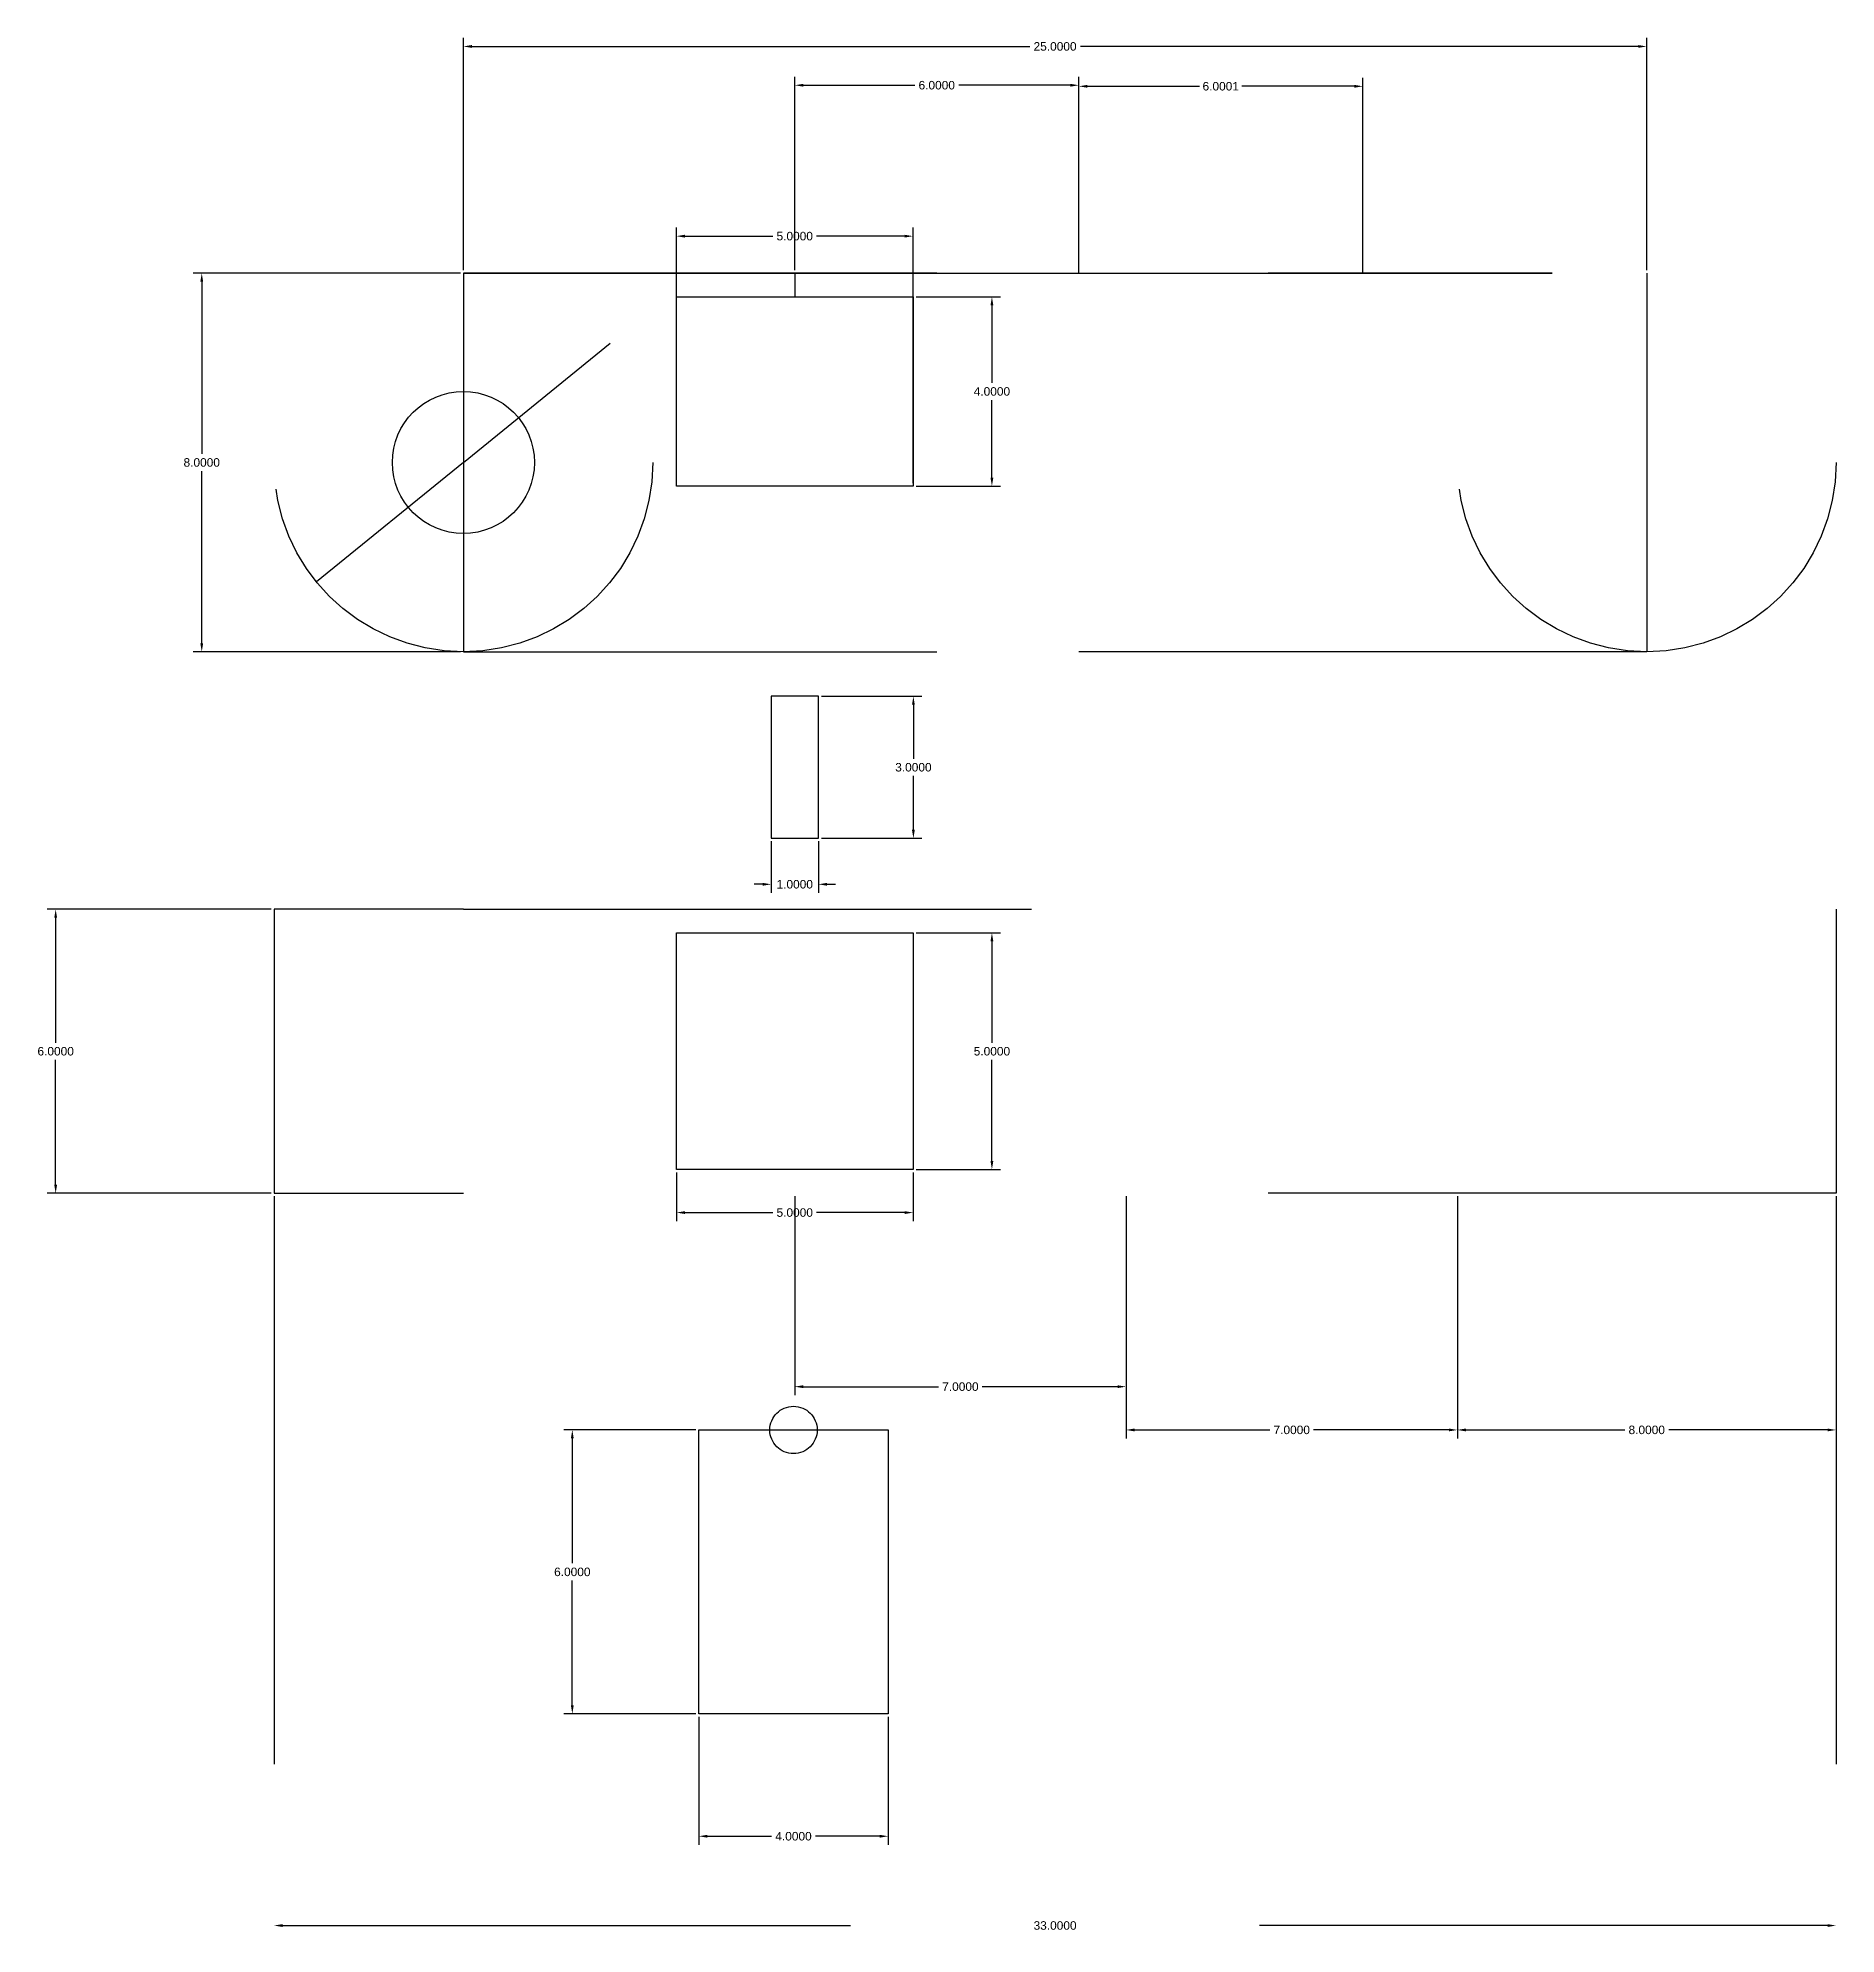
# Model space of a CAD drawing. Header units: centimetres. Extents: x -4 to 76.5, y -17.5 to 27.7.
# Drawn here: x -3.99 to 34, y -17.5 to 22.57 of the extents above; entities that cross this region are included whole.
import ezdxf

# ---------------------------------------------------------------- set-up
doc = ezdxf.new("R2010")
doc.units = ezdxf.units.CM
doc.header["$MEASUREMENT"] = 0
doc.linetypes.add('ACAD_ISO03W100', pattern=[30, 12, -18])
doc.layers.get('0').update_dxf_attribs({"linetype": 'ACAD_ISO03W100'})
doc.styles.get("Standard").update_dxf_attribs({"font": 'arial.ttf'})
doc.dimstyles.get("Standard").update_dxf_attribs({"dimtxt": 0.18, "dimasz": 0.18, "dimexe": 0.18, "dimexo": 0.0625, "dimgap": 0.09, "dimtad": 0, "dimtih": 1, "dimtoh": 1, "dimdec": 4, "dimzin": 0, "dimdsep": 46, "dimtxsty": 'Standard', "dimcen": 0.09, "dimadec": 0, "dimazin": 0, "dimtfac": 1, "dimtdec": 4, "dimtofl": 0, "dimtmove": 0, "dimatfit": 3, "dimfxl": 1, "dimtolj": 1, "dimtzin": 0, "dimarcsym": 0})

msp = doc.modelspace()

# ---------------------------------------------------------------- blocks, each defined once
blk = doc.blocks.new('*D1')
at = {"color": 0, "lineweight": -2, "transparency": 16777216}
for p, q in [((9.501, 13.158), (9.501, 18.557)), ((14.501, 13.158), (14.501, 18.557)), ((9.681, 18.377), (11.538, 18.377)), ((14.321, 18.377), (12.464, 18.377))]:
    blk.add_line(p, q, dxfattribs=at)
at = {"color": 0, "transparency": 16777216}
for points in [[(9.681, 18.407), (9.681, 18.347), (9.501, 18.377)], [(14.321, 18.407), (14.321, 18.347), (14.501, 18.377)]]:
    blk.add_solid(points, dxfattribs=at)
at = {"layer": 'Defpoints', "color": 0, "transparency": 16777216}
for p in [(14.501, 18.377), (9.501, 13.095), (14.501, 13.095)]:
    blk.add_point(p, dxfattribs=at)
at = {"color": 0, "transparency": 16777216, "insert": (12.001, 18.377), "char_height": 0.18, "attachment_point": 5}
blk.add_mtext('\\A1;5.0000', dxfattribs=at)
blk = doc.blocks.new('*D2')
at = {"color": 0, "lineweight": -2, "transparency": 16777216}
for p, q in [((5.001, 17.658), (5.001, 22.565)), ((30.001, 17.658), (30.001, 22.565)), ((5.181, 22.385), (16.966, 22.385)), ((29.821, 22.385), (18.036, 22.385))]:
    blk.add_line(p, q, dxfattribs=at)
at = {"color": 0, "transparency": 16777216}
for points in [[(5.181, 22.415), (5.181, 22.355), (5.001, 22.385)], [(29.821, 22.415), (29.821, 22.355), (30.001, 22.385)]]:
    blk.add_solid(points, dxfattribs=at)
at = {"layer": 'Defpoints', "color": 0, "transparency": 16777216}
for p in [(30.001, 22.385), (5.001, 17.595), (30.001, 17.595)]:
    blk.add_point(p, dxfattribs=at)
at = {"color": 0, "transparency": 16777216, "insert": (17.501, 22.385), "char_height": 0.18, "attachment_point": 5}
blk.add_mtext('\\A1;25.0000', dxfattribs=at)
blk = doc.blocks.new('*D3')
at = {"color": 0, "lineweight": -2, "transparency": 16777216}
for p, q in [((4.939, 17.595), (-0.707, 17.595)), ((-0.527, 17.415), (-0.527, 13.777)), ((-0.527, 9.775), (-0.527, 13.413)), ((4.939, 9.595), (-0.707, 9.595))]:
    blk.add_line(p, q, dxfattribs=at)
at = {"color": 0, "transparency": 16777216}
for points in [[(-0.557, 17.415), (-0.497, 17.415), (-0.527, 17.595)], [(-0.557, 9.775), (-0.497, 9.775), (-0.527, 9.595)]]:
    blk.add_solid(points, dxfattribs=at)
at = {"layer": 'Defpoints', "color": 0, "transparency": 16777216}
for p in [(5.001, 17.595), (-0.527, 9.595), (5.001, 9.595)]:
    blk.add_point(p, dxfattribs=at)
at = {"color": 0, "transparency": 16777216, "insert": (-0.527, 13.595), "char_height": 0.18, "attachment_point": 5}
blk.add_mtext('\\A1;8.0000', dxfattribs=at)
blk = doc.blocks.new('*D4')
at = {"color": 0, "lineweight": -2, "transparency": 16777216}
for p, q in [((14.564, 17.095), (16.347, 17.095)), ((16.167, 16.915), (16.167, 15.277)), ((16.167, 13.275), (16.167, 14.913)), ((14.564, 13.095), (16.347, 13.095))]:
    blk.add_line(p, q, dxfattribs=at)
at = {"color": 0, "transparency": 16777216}
for points in [[(16.137, 16.915), (16.197, 16.915), (16.167, 17.095)], [(16.137, 13.275), (16.197, 13.275), (16.167, 13.095)]]:
    blk.add_solid(points, dxfattribs=at)
at = {"layer": 'Defpoints', "color": 0, "transparency": 16777216}
for p in [(14.501, 17.095), (14.501, 13.095), (16.167, 13.095)]:
    blk.add_point(p, dxfattribs=at)
at = {"color": 0, "transparency": 16777216, "insert": (16.167, 15.095), "char_height": 0.18, "attachment_point": 5}
blk.add_mtext('\\A1;4.0000', dxfattribs=at)
blk = doc.blocks.new('*D5')
at = {"color": 0, "lineweight": -2, "transparency": 16777216}
for p, q in [((18.001, 17.606), (18.001, 21.723)), ((24.001, 17.606), (24.001, 21.723)), ((18.181, 21.543), (20.554, 21.543)), ((23.821, 21.543), (21.448, 21.543))]:
    blk.add_line(p, q, dxfattribs=at)
at = {"color": 0, "transparency": 16777216}
for points in [[(18.181, 21.573), (18.181, 21.513), (18.001, 21.543)], [(23.821, 21.573), (23.821, 21.513), (24.001, 21.543)]]:
    blk.add_solid(points, dxfattribs=at)
at = {"layer": 'Defpoints', "color": 0, "transparency": 16777216}
for p in [(24.001, 21.543), (18.001, 17.543), (24.001, 17.543)]:
    blk.add_point(p, dxfattribs=at)
at = {"color": 0, "transparency": 16777216, "insert": (21.001, 21.543), "char_height": 0.18, "attachment_point": 5}
blk.add_mtext('\\A1;6.0001', dxfattribs=at)
blk = doc.blocks.new('*D7')
at = {"color": 0, "lineweight": -2, "transparency": 16777216}
for p, q in [((1.001, -1.908), (1.001, -17.496)), ((34.001, -1.908), (34.001, -17.496)), ((1.181, -17.316), (16.968, -17.316)), ((33.821, -17.316), (18.034, -17.316))]:
    blk.add_line(p, q, dxfattribs=at)
at = {"color": 0, "transparency": 16777216}
for points in [[(1.181, -17.286), (1.181, -17.346), (1.001, -17.316)], [(33.821, -17.286), (33.821, -17.346), (34.001, -17.316)]]:
    blk.add_solid(points, dxfattribs=at)
at = {"layer": 'Defpoints', "color": 0, "transparency": 16777216}
for p in [(1.001, -1.845), (34.001, -1.845), (34.001, -17.316)]:
    blk.add_point(p, dxfattribs=at)
at = {"color": 0, "transparency": 16777216, "insert": (17.501, -17.316), "char_height": 0.18, "attachment_point": 5}
blk.add_mtext('\\A1;33.0000', dxfattribs=at)
blk = doc.blocks.new('*D8')
at = {"color": 0, "lineweight": -2, "transparency": 16777216}
for p, q in [((12.001, -1.908), (12.001, -6.111)), ((19.001, -1.908), (19.001, -6.111)), ((12.181, -5.931), (15.039, -5.931)), ((18.821, -5.931), (15.964, -5.931))]:
    blk.add_line(p, q, dxfattribs=at)
at = {"color": 0, "transparency": 16777216}
for points in [[(12.181, -5.901), (12.181, -5.961), (12.001, -5.931)], [(18.821, -5.901), (18.821, -5.961), (19.001, -5.931)]]:
    blk.add_solid(points, dxfattribs=at)
at = {"layer": 'Defpoints', "color": 0, "transparency": 16777216}
for p in [(12.001, -1.845), (19.001, -1.845), (19.001, -5.931)]:
    blk.add_point(p, dxfattribs=at)
at = {"color": 0, "transparency": 16777216, "insert": (15.501, -5.931), "char_height": 0.18, "attachment_point": 5}
blk.add_mtext('\\A1;7.0000', dxfattribs=at)
blk = doc.blocks.new('*D9')
at = {"color": 0, "lineweight": -2, "transparency": 16777216}
for p, q in [((19.001, -1.908), (19.001, -7.025)), ((26.001, -1.908), (26.001, -7.025)), ((19.181, -6.845), (22.039, -6.845)), ((25.821, -6.845), (22.964, -6.845))]:
    blk.add_line(p, q, dxfattribs=at)
at = {"color": 0, "transparency": 16777216}
for points in [[(19.181, -6.815), (19.181, -6.875), (19.001, -6.845)], [(25.821, -6.815), (25.821, -6.875), (26.001, -6.845)]]:
    blk.add_solid(points, dxfattribs=at)
at = {"layer": 'Defpoints', "color": 0, "transparency": 16777216}
for p in [(19.001, -1.845), (26.001, -1.845), (26.001, -6.845)]:
    blk.add_point(p, dxfattribs=at)
at = {"color": 0, "transparency": 16777216, "insert": (22.501, -6.845), "char_height": 0.18, "attachment_point": 5}
blk.add_mtext('\\A1;7.0000', dxfattribs=at)
blk = doc.blocks.new('*D10')
at = {"color": 0, "lineweight": -2, "transparency": 16777216}
for p, q in [((26.001, -1.908), (26.001, -7.025)), ((34.001, -1.908), (34.001, -7.025)), ((26.181, -6.845), (29.538, -6.845)), ((33.821, -6.845), (30.465, -6.845))]:
    blk.add_line(p, q, dxfattribs=at)
at = {"color": 0, "transparency": 16777216}
for points in [[(26.181, -6.815), (26.181, -6.875), (26.001, -6.845)], [(33.821, -6.815), (33.821, -6.875), (34.001, -6.845)]]:
    blk.add_solid(points, dxfattribs=at)
at = {"layer": 'Defpoints', "color": 0, "transparency": 16777216}
for p in [(26.001, -1.845), (34.001, -1.845), (34.001, -6.845)]:
    blk.add_point(p, dxfattribs=at)
at = {"color": 0, "transparency": 16777216, "insert": (30.001, -6.845), "char_height": 0.18, "attachment_point": 5}
blk.add_mtext('\\A1;8.0000', dxfattribs=at)
blk = doc.blocks.new('*D11')
at = {"color": 0, "lineweight": -2, "transparency": 16777216}
for p, q in [((14.564, 3.655), (16.347, 3.655)), ((16.167, 3.475), (16.167, 1.337)), ((16.167, -1.165), (16.167, 0.973)), ((14.564, -1.345), (16.347, -1.345))]:
    blk.add_line(p, q, dxfattribs=at)
at = {"color": 0, "transparency": 16777216}
for points in [[(16.137, 3.475), (16.197, 3.475), (16.167, 3.655)], [(16.137, -1.165), (16.197, -1.165), (16.167, -1.345)]]:
    blk.add_solid(points, dxfattribs=at)
at = {"layer": 'Defpoints', "color": 0, "transparency": 16777216}
for p in [(14.501, 3.655), (14.501, -1.345), (16.167, -1.345)]:
    blk.add_point(p, dxfattribs=at)
at = {"color": 0, "transparency": 16777216, "insert": (16.167, 1.155), "char_height": 0.18, "attachment_point": 5}
blk.add_mtext('\\A1;5.0000', dxfattribs=at)
blk = doc.blocks.new('*D12')
at = {"color": 0, "lineweight": -2, "transparency": 16777216}
for p, q in [((9.501, -1.408), (9.501, -2.433)), ((14.501, -1.408), (14.501, -2.433)), ((9.681, -2.253), (11.538, -2.253)), ((14.321, -2.253), (12.464, -2.253))]:
    blk.add_line(p, q, dxfattribs=at)
at = {"color": 0, "transparency": 16777216}
for points in [[(9.681, -2.223), (9.681, -2.283), (9.501, -2.253)], [(14.321, -2.223), (14.321, -2.283), (14.501, -2.253)]]:
    blk.add_solid(points, dxfattribs=at)
at = {"layer": 'Defpoints', "color": 0, "transparency": 16777216}
for p in [(9.501, -1.345), (14.501, -1.345), (14.501, -2.253)]:
    blk.add_point(p, dxfattribs=at)
at = {"color": 0, "transparency": 16777216, "insert": (12.001, -2.253), "char_height": 0.18, "attachment_point": 5}
blk.add_mtext('\\A1;5.0000', dxfattribs=at)
blk = doc.blocks.new('*D13')
at = {"color": 0, "lineweight": -2, "transparency": 16777216}
for p, q in [((0.939, 4.155), (-3.793, 4.155)), ((-3.613, 3.975), (-3.613, 1.337)), ((-3.613, -1.665), (-3.613, 0.973)), ((0.939, -1.845), (-3.793, -1.845))]:
    blk.add_line(p, q, dxfattribs=at)
at = {"color": 0, "transparency": 16777216}
for points in [[(-3.643, 3.975), (-3.583, 3.975), (-3.613, 4.155)], [(-3.643, -1.665), (-3.583, -1.665), (-3.613, -1.845)]]:
    blk.add_solid(points, dxfattribs=at)
at = {"layer": 'Defpoints', "color": 0, "transparency": 16777216}
for p in [(-3.613, 4.155), (1.001, 4.155), (1.001, -1.845)]:
    blk.add_point(p, dxfattribs=at)
at = {"color": 0, "transparency": 16777216, "insert": (-3.613, 1.155), "char_height": 0.18, "attachment_point": 5}
blk.add_mtext('\\A1;6.0000', dxfattribs=at)
blk = doc.blocks.new('*D25')
at = {"color": 0, "lineweight": -2, "transparency": 16777216}
for p, q in [((12.001, 17.658), (12.001, 21.745)), ((18.001, 17.658), (18.001, 21.745)), ((12.181, 21.565), (14.537, 21.565)), ((17.821, 21.565), (15.465, 21.565))]:
    blk.add_line(p, q, dxfattribs=at)
at = {"color": 0, "transparency": 16777216}
for points in [[(12.181, 21.595), (12.181, 21.535), (12.001, 21.565)], [(17.821, 21.595), (17.821, 21.535), (18.001, 21.565)]]:
    blk.add_solid(points, dxfattribs=at)
at = {"layer": 'Defpoints', "color": 0, "transparency": 16777216}
for p in [(18.001, 21.565), (12.001, 17.595), (18.001, 17.595)]:
    blk.add_point(p, dxfattribs=at)
at = {"color": 0, "transparency": 16777216, "insert": (15.001, 21.565), "char_height": 0.18, "attachment_point": 5}
blk.add_mtext('\\A1;6.0000', dxfattribs=at)
blk = doc.blocks.new('*D27')
at = {"color": 0, "lineweight": -2, "transparency": 16777216}
for p, q in [((12.564, 8.655), (14.688, 8.655)), ((14.508, 8.475), (14.508, 7.337)), ((14.508, 5.835), (14.508, 6.973)), ((12.564, 5.655), (14.688, 5.655))]:
    blk.add_line(p, q, dxfattribs=at)
at = {"color": 0, "transparency": 16777216}
for points in [[(14.478, 8.475), (14.538, 8.475), (14.508, 8.655)], [(14.478, 5.835), (14.538, 5.835), (14.508, 5.655)]]:
    blk.add_solid(points, dxfattribs=at)
at = {"layer": 'Defpoints', "color": 0, "transparency": 16777216}
for p in [(12.501, 8.655), (12.501, 5.655), (14.508, 5.655)]:
    blk.add_point(p, dxfattribs=at)
at = {"color": 0, "transparency": 16777216, "insert": (14.508, 7.155), "char_height": 0.18, "attachment_point": 5}
blk.add_mtext('\\A1;3.0000', dxfattribs=at)
blk = doc.blocks.new('*D28')
at = {"color": 0, "lineweight": -2, "transparency": 16777216}
for p, q in [((11.501, 5.592), (11.501, 4.503)), ((12.501, 5.592), (12.501, 4.503)), ((11.321, 4.683), (11.141, 4.683)), ((12.681, 4.683), (12.861, 4.683))]:
    blk.add_line(p, q, dxfattribs=at)
at = {"color": 0, "transparency": 16777216}
for points in [[(11.321, 4.713), (11.321, 4.653), (11.501, 4.683)], [(12.681, 4.713), (12.681, 4.653), (12.501, 4.683)]]:
    blk.add_solid(points, dxfattribs=at)
at = {"layer": 'Defpoints', "color": 0, "transparency": 16777216}
for p in [(11.501, 5.655), (12.501, 5.655), (12.501, 4.683)]:
    blk.add_point(p, dxfattribs=at)
at = {"color": 0, "transparency": 16777216, "insert": (12.001, 4.683), "char_height": 0.18, "attachment_point": 5}
blk.add_mtext('\\A1;1.0000', dxfattribs=at)
blk = doc.blocks.new('*D29')
at = {"color": 0, "lineweight": -2, "transparency": 16777216}
for p, q in [((9.975, -12.908), (9.975, -15.61)), ((13.975, -12.908), (13.975, -15.61)), ((10.155, -15.43), (11.508, -15.43)), ((13.795, -15.43), (12.442, -15.43))]:
    blk.add_line(p, q, dxfattribs=at)
at = {"color": 0, "transparency": 16777216}
for points in [[(10.155, -15.4), (10.155, -15.46), (9.975, -15.43)], [(13.795, -15.4), (13.795, -15.46), (13.975, -15.43)]]:
    blk.add_solid(points, dxfattribs=at)
at = {"layer": 'Defpoints', "color": 0, "transparency": 16777216}
for p in [(9.975, -12.845), (13.975, -12.845), (13.975, -15.43)]:
    blk.add_point(p, dxfattribs=at)
at = {"color": 0, "transparency": 16777216, "insert": (11.975, -15.43), "char_height": 0.18, "attachment_point": 5}
blk.add_mtext('\\A1;4.0000', dxfattribs=at)
blk = doc.blocks.new('*D30')
at = {"color": 0, "lineweight": -2, "transparency": 16777216}
for p, q in [((9.913, -6.845), (7.122, -6.845)), ((7.302, -7.025), (7.302, -9.663)), ((7.302, -12.665), (7.302, -10.027)), ((9.913, -12.845), (7.122, -12.845))]:
    blk.add_line(p, q, dxfattribs=at)
at = {"color": 0, "transparency": 16777216}
for points in [[(7.272, -7.025), (7.332, -7.025), (7.302, -6.845)], [(7.272, -12.665), (7.332, -12.665), (7.302, -12.845)]]:
    blk.add_solid(points, dxfattribs=at)
at = {"layer": 'Defpoints', "color": 0, "transparency": 16777216}
for p in [(7.302, -6.845), (9.975, -6.845), (9.975, -12.845)]:
    blk.add_point(p, dxfattribs=at)
at = {"color": 0, "transparency": 16777216, "insert": (7.302, -9.845), "char_height": 0.18, "attachment_point": 5}
blk.add_mtext('\\A1;6.0000', dxfattribs=at)

# ---------------------------------------------------------------- dimensions: what is measured, and where the dimension line sits
for base, p1, p2, picture, middle in [((30.00113, 22.38509), (5.00113, 17.59505), (30.00113, 17.59505), '*D2', (17.50113, 22.38509)), ((18.00113, 21.56505), (12.00113, 17.59505), (18.00113, 17.59505), '*D25', (15.00113, 21.56505)), ((24.00121, 21.54312), (18.00113, 17.54312), (24.00121, 17.54312), '*D5', (21.00117, 21.54312)), ((14.50113, 18.37744), (9.50113, 13.09505), (14.50113, 13.09505), '*D1', (12.00113, 18.37744)), ((12.50113, 4.68292), (11.50113, 5.65495), (12.50113, 5.65495), '*D28', (12.00113, 4.68292)), ((14.50113, -2.25295), (9.50113, -1.34505), (14.50113, -1.34505), '*D12', (12.00113, -2.25295)), ((19.00113, -5.93125), (12.00113, -1.84505), (19.00113, -1.84505), '*D8', (15.50113, -5.93125)), ((34.00113, -6.84505), (26.00113, -1.84505), (34.00113, -1.84505), '*D10', (30.00113, -6.84505)), ((13.97505, -15.43021), (9.97505, -12.84505), (13.97505, -12.84505), '*D29', (11.97505, -15.43021))]:
    dim = msp.add_linear_dim(base=base, p1=p1, p2=p2, dimstyle='Standard')
    dim.commit()
    dim.dimension.update_dxf_attribs({"geometry": picture, "text_midpoint": middle})
for base, p1, p2, picture, middle in [((-0.52668, 9.59505), (5.00113, 17.59505), (5.00113, 9.59505), '*D3', (-0.52668, 13.59505)), ((16.16694, 13.09505), (14.50113, 17.09505), (14.50113, 13.09505), '*D4', (16.16694, 15.09505)), ((14.50831, 5.65495), (12.50113, 8.65495), (12.50113, 5.65495), '*D27', (14.50831, 7.15495)), ((-3.61289, 4.15495), (1.00113, -1.84505), (1.00113, 4.15495), '*D13', (-3.61289, 1.15495)), ((16.16664, -1.34505), (14.50113, 3.65495), (14.50113, -1.34505), '*D11', (16.16664, 1.15495)), ((7.30163, -6.84505), (9.97505, -12.84505), (9.97505, -6.84505), '*D30', (7.30163, -9.84505))]:
    dim = msp.add_linear_dim(base=base, p1=p1, p2=p2, angle=90, dimstyle='Standard')
    dim.commit()
    dim.dimension.update_dxf_attribs({"geometry": picture, "text_midpoint": middle})
dim = msp.add_linear_dim(base=(34.00113, -17.31636), p1=(1.00113, -1.84505), p2=(34.00113, -1.84505), dimstyle='Standard')
dim.commit()
dim.dimension.update_dxf_attribs({"geometry": '*D7', "text_midpoint": (17.50113, -17.31636), "dimtype": 160})
dim = msp.add_aligned_dim(p1=(19.00113, -1.84505), p2=(26.00113, -1.84505), distance=-5, dimstyle='Standard')
dim.commit()
dim.dimension.update_dxf_attribs({"geometry": '*D9', "text_midpoint": (22.50113, -6.84505)})

# ---------------------------------------------------------------- linework, layer by layer
for p, q in [((15.00113, 17.59505), (5.00113, 17.59505)), ((5.00113, 17.59505), (5.00113, 9.59505)), ((5.00113, 17.59505), (5.00113, 13.59505)), ((5.00113, 17.59505), (12.00113, 17.59505)), ((12.00113, 17.59505), (19.00113, 17.59505)), ((12.00113, 17.59505), (12.00113, 17.09505)), ((15.00113, 17.59505), (30.00113, 17.59505)), ((18.00113, 17.59505), (23.00113, 17.59505)), ((18.00113, 17.59505), (22.00113, 17.59505)), ((19.00113, 17.59505), (26.00113, 17.59505)), ((27.00113, 17.59505), (22.00113, 17.59505)), ((22.00113, 17.59505), (26.00113, 17.59505)), ((23.00113, 17.59505), (28.00113, 17.59505)), ((28.00113, 17.59505), (27.00113, 17.59505)), ((30.00113, 17.59505), (30.00113, 9.59505)), ((30.00113, 17.59505), (30.00113, 13.59505)), ((9.50113, 16.09505), (9.50113, 17.09505)), ((9.50113, 17.09505), (12.00113, 17.09505)), ((12.00113, 17.09505), (14.50113, 17.09505)), ((14.50113, 17.09505), (14.50113, 13.09505)), ((5.00113, 13.59505), (8.10456, 16.11868)), ((9.50113, 13.09505), (9.50113, 16.09505)), ((5.00113, 13.59505), (1.8977, 11.07141)), ((14.50113, 13.09505), (9.50113, 13.09505)), ((5.00113, 9.59505), (15.00113, 9.59505)), ((30.00113, 9.59505), (15.00113, 9.59505)), ((12.50113, 8.65495), (11.50113, 8.65495)), ((11.50113, 8.65495), (11.50113, 5.65495)), ((12.50113, 5.65495), (12.50113, 8.65495)), ((11.50113, 5.65495), (12.00113, 5.65495)), ((12.00113, 5.65495), (12.50113, 5.65495)), ((5.00113, 4.15495), (1.00113, 4.15495)), ((1.00113, 4.15495), (1.00113, -1.84505)), ((1.00113, 4.15495), (1.00113, 1.15495)), ((5.00113, 4.15495), (34.00113, 4.15495)), ((34.00113, 4.15495), (34.00113, -1.84505)), ((9.50113, -1.34505), (9.50113, 3.65495)), ((9.50113, 3.65495), (12.00113, 3.65495)), ((12.00113, 3.65495), (14.50113, 3.65495)), ((14.50113, 3.65495), (14.50113, -1.34505)), ((12.00113, -1.34505), (9.50113, -1.34505)), ((14.50113, -1.34505), (12.00113, -1.34505)), ((1.00113, -1.84505), (5.00113, -1.84505)), ((34.00113, -1.84505), (5.00113, -1.84505)), ((5.00113, -1.84505), (5.00113, -1.84505)), ((9.97505, -6.84505), (13.97505, -6.84505)), ((9.97505, -12.84505), (9.97505, -6.84505)), ((9.97505, -6.84505), (11.97505, -6.84505)), ((13.97505, -6.84505), (13.97505, -9.84505)), ((13.97505, -9.84505), (13.97505, -12.84505)), ((13.97505, -12.84505), (9.97505, -12.84505))]:
    msp.add_line(p, q)
for centre, radius in [((5.00113, 13.59505), 4), ((30.00113, 13.59505), 4), ((5.00113, 13.59505), 1.5), ((11.97505, -6.84505), 0.5)]:
    msp.add_circle(centre, radius)

msp.set_redraw_order([(e.dxf.handle, doc.entitydb.next_handle()) for e in msp.query("TEXT MTEXT ATTDEF DIMENSION ARC_DIMENSION")])  # texts and dimensions are drawn at this point

doc.saveas('drawing.dxf')
